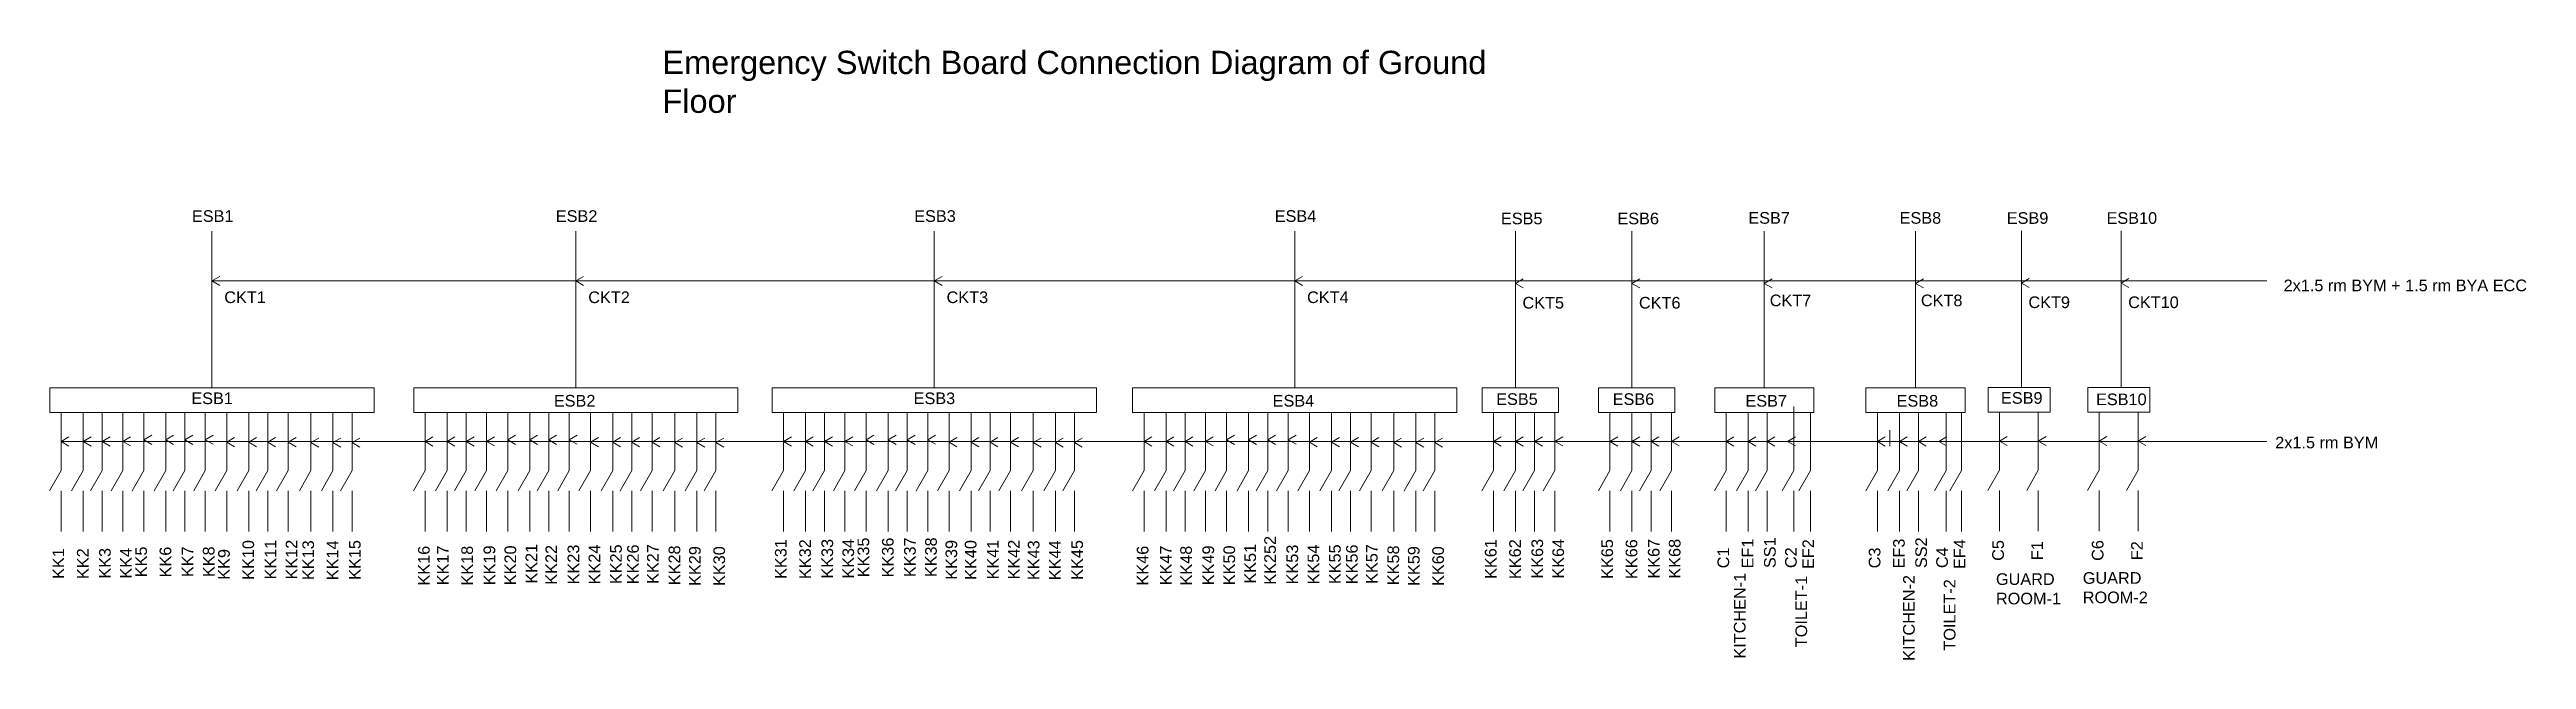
# Model space of a CAD drawing. Extents: x 1134 to 1882, y 421 to 475.
# Drawn here: x 1381.9 to 1594.8, y 420.5 to 472.9 of the extents above; entities that cross this region are included whole.
import ezdxf

# ---------------------------------------------------------------- set-up
doc = ezdxf.new("R2010")
doc.units = 0
doc.header["$MEASUREMENT"] = 0
doc.layers.add('Headings', color=30, linetype='Continuous')
doc.layers.add('Texts', color=210, linetype='Continuous')
doc.layers.add('Outlines', color=160, linetype='Continuous', lineweight=15)
doc.styles.get("Standard").update_dxf_attribs({"font": 'arial.ttf', "height": 1})

msp = doc.modelspace()

# ---------------------------------------------------------------- texts
at = {"layer": 'Headings', "insert": (1434.58, 472.81), "char_height": 2, "width": 72.6792, "attachment_point": 1}
msp.add_mtext('Emergency Switch Board Connection Diagram of Ground Floor', dxfattribs=at)
at = {"layer": 'Texts', "char_height": 1, "attachment_point": 1}
for s, width, heights, insert in [('ESB1', 3.4145, [0], (1394.15, 459.11)), ('ESB2', 3.4145, [0], (1425.42, 459.11)), ('ESB3', 3.4145, [0], (1456.22, 459.11)), ('ESB4', 3.4145, [0], (1487.2, 459.11)), ('ESB5', 3.4145, [0], (1506.64, 458.9)), ('ESB6', 3.4145, [0], (1516.65, 458.9)), ('ESB7', 3.4145, [0], (1527.9, 458.95)), ('ESB8', 3.4145, [0], (1540.9, 458.95)), ('ESB9', 3.4145, [0], (1550.11, 458.94)), ('ESB10', 3.4145, [0], (1558.68, 458.94)), ('CKT1', 3.97, [1.1], (1396.93, 452.13)), ('CKT2', 3.97, [1.1], (1428.21, 452.13)), ('CKT3', 3.97, [1.1], (1459, 452.13)), ('CKT4', 3.97, [1.1], (1489.98, 452.13)), ('CKT5', 3.97, [1.1], (1508.49, 451.66)), ('CKT6', 3.97, [1.1], (1518.5, 451.66)), ('CKT7', 3.97, [1.1], (1529.74, 451.86)), ('CKT8', 3.97, [1.1], (1542.73, 451.86)), ('CKT9', 3.97, [1.1], (1551.97, 451.7)), ('CKT10', 3.97, [1.1], (1560.54, 451.7)), ('2x1.5 rm BYM + 1.5 rm BYA ECC', 21.7448, [2.19], (1573.9, 453.15)), ('ESB1', 3.4145, [0], (1394.1, 443.45)), ('ESB2', 3.4145, [0], (1425.25, 443.24)), ('ESB3', 3.4145, [0], (1456.17, 443.45)), ('ESB4', 3.4145, [0], (1487.02, 443.24)), ('ESB5', 3.4145, [0], (1506.23, 443.38)), ('ESB6', 3.4145, [0], (1516.24, 443.38)), ('ESB7', 3.4145, [0], (1527.65, 443.23)), ('ESB8', 3.4145, [0], (1540.64, 443.23)), ('ESB9', 3.4145, [0], (1549.61, 443.48)), ('ESB10', 3.4145, [0], (1557.78, 443.36)), ('2x1.5 rm BYM', 10.2998, [0.748], (1573.18, 439.65))]:
    msp.add_mtext_dynamic_manual_height_columns(s, width=width, gutter_width=5, heights=heights, dxfattribs=dict(at, insert=insert))
at = {"layer": 'Texts', "char_height": 1, "attachment_point": 1, "rotation": 90}
for s, width, insert in [('KK1', 5.9328, (1382.17, 427.43)), ('KK2', 5.9328, (1384.27, 427.42)), ('\\pxt1;KK3', 5.9328, (1386.17, 427.45)), ('KK4', 5.9328, (1387.98, 427.45)), ('KK5', 5.9328, (1389.28, 427.57)), ('\\pxt1;KK6', 5.9328, (1391.37, 427.56)), ('KK7', 5.9328, (1393.28, 427.58)), ('KK8', 5.9328, (1395.09, 427.58)), ('KK10', 5.9328, (1398.49, 427.35)), ('KK11', 5.9328, (1400.4, 427.38)), ('KK12', 5.9328, (1402.21, 427.38)), ('KK13', 5.9328, (1403.64, 427.33)), ('KK14', 5.9328, (1405.73, 427.32)), ('\\pxt1;KK15', 5.9328, (1407.64, 427.35)), ('KK16', 5.9328, (1413.58, 426.86)), ('KK17', 5.9328, (1415.21, 426.88)), ('\\pxt1;KK18', 5.9328, (1417.3, 426.86)), ('KK19', 5.9328, (1419.21, 426.89)), ('KK20', 5.9328, (1421.01, 426.89)), ('KK21', 5.9328, (1422.82, 427.02)), ('KK22', 5.9328, (1424.53, 426.93)), ('KK23', 5.9328, (1426.43, 426.96)), ('KK24', 5.9328, (1428.24, 426.96)), ('KK25', 5.9328, (1430.09, 426.98)), ('KK26', 5.9328, (1431.55, 426.97)), ('KK27', 5.9328, (1433.26, 427)), ('KK28', 5.9328, (1435.11, 426.89)), ('KK29', 5.9328, (1436.87, 426.83)), ('KK30', 5.9328, (1438.96, 426.82)), ('KK31', 5.9328, (1444.25, 427.43)), ('KK32', 5.9328, (1446.34, 427.42)), ('\\pxt1;KK33', 5.9328, (1448.25, 427.45)), ('KK34', 5.9328, (1450.05, 427.45)), ('KK35', 5.9328, (1451.35, 427.57)), ('\\pxt1;KK36', 5.9328, (1453.45, 427.56)), ('KK37', 5.9328, (1455.35, 427.58)), ('KK38', 5.9328, (1457.16, 427.58)), ('KK39', 5.9328, (1458.91, 427.36)), ('KK40', 5.9328, (1460.57, 427.35)), ('KK41', 5.9328, (1462.48, 427.38)), ('KK42', 5.9328, (1464.28, 427.38)), ('KK43', 5.9328, (1465.98, 427.33)), ('KK44', 5.9328, (1467.81, 427.32)), ('\\pxt1;KK45', 5.9328, (1469.72, 427.35)), ('KK46', 5.9328, (1475.35, 426.86)), ('KK47', 5.9328, (1477.34, 426.88)), ('\\pxt1;KK48', 5.9328, (1479.08, 426.86)), ('KK49', 5.9328, (1480.99, 426.89)), ('KK50', 5.9328, (1482.79, 426.89)), ('KK51', 5.9328, (1484.59, 427.02)), ('KK252', 5.9328, (1486.3, 426.93)), ('KK53', 5.9328, (1488.21, 426.96)), ('KK54', 5.9328, (1490.02, 426.96)), ('KK55', 5.9328, (1491.87, 426.98)), ('KK56', 5.9328, (1493.33, 426.97)), ('KK57', 5.9328, (1495.04, 427)), ('KK58', 5.9328, (1496.89, 426.89)), ('KK59', 5.9328, (1498.65, 426.83)), ('KK60', 5.9328, (1500.74, 426.82)), ('KK61', 5.9328, (1505.26, 427.43)), ('\\pxt1;KK62', 5.9328, (1507.35, 427.42)), ('KK63', 5.9328, (1509.26, 427.45)), ('KK64', 5.9328, (1511.06, 427.45)), ('KK65', 5.9328, (1515.27, 427.43)), ('KK66', 5.9328, (1517.36, 427.42)), ('KK67', 5.9328, (1519.27, 427.45)), ('KK68', 5.9328, (1521.07, 427.45)), ('C1', 5.9328, (1525.25, 428.34)), ('\\pxt1;EF1', 5.9328, (1527.34, 428.33)), ('\\pxt1;SS1', 5.9328, (1529.25, 428.36)), ('C2', 5.9328, (1531.06, 428.36)), ('\\pxt1;EF2', 3.2351, (1532.55, 428.28)), ('C3', 5.9328, (1538.25, 428.34)), ('\\pxt0,1;EF3', 5.9328, (1540.34, 428.33)), ('\\pxt1;SS2', 5.9328, (1542.25, 428.36)), ('C4', 5.9328, (1544.05, 428.36)), ('\\pxt1;EF4', 3.2351, (1545.55, 428.28)), ('\\pxt0,1;C5', 5.9328, (1548.86, 428.98)), ('\\pxt0,1;C6', 5.9328, (1557.42, 428.98)), ('KK9', 5.9328, (1396.4, 427.36))]:
    msp.add_mtext_dynamic_manual_height_columns(s, width=width, gutter_width=5, heights=[0], dxfattribs=dict(at, insert=insert))
for s, insert, width in [('\\pxt1;F1', (1552.23, 429.04), 1.5327), ('\\pxt1;F2', (1560.8, 429.04), 1.5327), ('KITCHEN-1', (1526.66, 420.58), 11.2248), ('TOILET-1', (1531.95, 421.56), 11.2248), ('KITCHEN-2', (1541.2, 420.39), 11.2248), ('TOILET-2', (1544.7, 421.27), 11.2248)]:
    msp.add_mtext(s, dxfattribs=dict(at, insert=insert, width=width))
at = {"layer": 'Texts', "char_height": 1, "width": 11.2248, "attachment_point": 1}
for s, insert in [('GUARD \\PROOM-1', (1549.18, 427.91)), ('GUARD \\PROOM-2', (1556.64, 428.01))]:
    msp.add_mtext(s, dxfattribs=dict(at, insert=insert))

# ---------------------------------------------------------------- blocks, each defined once
blk = doc.blocks.new('line_without_CB')
at = {"layer": 'Outlines'}
for p, q in [((0, 0), (0, -2.5)), ((0, -5), (0, -2.5)), ((0, -5), (-1, -6.73)), ((0, -6.73), (0, -7.5)), ((0, -7.5), (0, -9.5)), ((0, -9.5), (0, -10.25))]:
    blk.add_line(p, q, dxfattribs=at)
blk = doc.blocks.new('arrow')
at = {"layer": 'Outlines'}
for q in [(0.67, 0.39), (0.67, -0.39)]:
    blk.add_line((0, 0), q, dxfattribs=at)

# ---------------------------------------------------------------- linework, layer by layer
at = {"layer": 'Outlines'}
for p, q in [((1395.87, 443.86), (1395.87, 457.32)), ((1427.14, 443.86), (1427.14, 457.32)), ((1457.94, 443.86), (1457.94, 457.32)), ((1488.92, 443.86), (1488.92, 457.32)), ((1507.89, 443.86), (1507.89, 457.32)), ((1517.9, 443.86), (1517.9, 457.32)), ((1529.27, 443.86), (1529.27, 457.32)), ((1542.27, 443.86), (1542.27, 457.32)), ((1551.37, 443.89), (1551.37, 457.35)), ((1559.94, 443.89), (1559.94, 457.35)), ((1395.87, 453.03), (1572.45, 453.03)), ((1517.9, 453.22), (1517.9, 452.33)), ((1531.8, 442.24), (1531.8, 440.98)), ((1549.47, 437.3), (1549.47, 441.25)), ((1558.04, 437.3), (1558.04, 441.25)), ((1382.91, 439.24), (1572.45, 439.24)), ((1540.06, 440.2), (1540.06, 438.85)), ((1506, 437.14), (1506, 437.14)), ((1549.47, 437.3), (1549.47, 437.3)), ((1558.04, 437.3), (1558.04, 437.3))]:
    msp.add_line(p, q, dxfattribs=at)
at = {"layer": 'Outlines', "ltscale": 5}
for points in [[(1381.94, 441.74), (1409.8, 441.74), (1409.8, 443.86), (1381.94, 443.86)], [(1413.21, 441.74), (1441.07, 441.74), (1441.07, 443.86), (1413.21, 443.86)], [(1444.01, 441.74), (1471.87, 441.74), (1471.87, 443.86), (1444.01, 443.86)], [(1474.99, 441.74), (1502.85, 441.74), (1502.85, 443.86), (1474.99, 443.86)], [(1505.02, 441.74), (1511.58, 441.74), (1511.58, 443.86), (1505.02, 443.86)], [(1515.03, 441.74), (1521.59, 441.74), (1521.59, 443.86), (1515.03, 443.86)], [(1525.01, 441.74), (1533.53, 441.74), (1533.53, 443.86), (1525.01, 443.86)], [(1538.01, 441.74), (1546.53, 441.74), (1546.53, 443.86), (1538.01, 443.86)], [(1548.5, 441.77), (1553.84, 441.77), (1553.84, 443.89), (1548.5, 443.89)], [(1557.07, 441.77), (1562.41, 441.77), (1562.41, 443.89), (1557.07, 443.89)]]:
    msp.add_lwpolyline(points, close=True, dxfattribs=at)

# ---------------------------------------------------------------- block references
at = {"layer": 'Outlines'}
for p in [(1395.87, 453.03), (1427.14, 453.03), (1457.94, 453.03), (1488.92, 453.03), (1507.89, 452.82), (1517.9, 452.82), (1529.27, 452.82), (1542.27, 452.82), (1551.37, 452.85), (1559.94, 452.85), (1382.91, 439.24), (1384.81, 439.24), (1386.44, 439.24), (1388.2, 439.25), (1390.02, 439.38), (1391.91, 439.38), (1393.55, 439.38), (1395.3, 439.39), (1397.14, 439.18), (1399.03, 439.18), (1400.67, 439.18), (1402.43, 439.18), (1404.38, 439.14), (1406.27, 439.14), (1407.91, 439.14), (1414.19, 439.24), (1416.08, 439.24), (1417.72, 439.24), (1419.47, 439.25), (1421.29, 439.38), (1423.19, 439.38), (1424.82, 439.38), (1426.58, 439.39), (1428.41, 439.18), (1430.31, 439.18), (1431.94, 439.18), (1433.7, 439.18), (1435.65, 439.14), (1437.55, 439.14), (1439.18, 439.14), (1444.99, 439.24), (1446.88, 439.24), (1448.52, 439.24), (1450.27, 439.25), (1452.09, 439.38), (1453.99, 439.38), (1455.62, 439.38), (1457.38, 439.39), (1459.21, 439.18), (1461.11, 439.18), (1462.74, 439.18), (1464.5, 439.18), (1466.45, 439.14), (1468.35, 439.14), (1469.98, 439.14), (1475.97, 439.24), (1477.86, 439.24), (1479.49, 439.24), (1481.25, 439.25), (1483.07, 439.38), (1484.96, 439.38), (1486.6, 439.38), (1488.36, 439.39), (1490.19, 439.18), (1492.09, 439.18), (1493.72, 439.18), (1495.48, 439.18), (1497.43, 439.14), (1499.33, 439.14), (1500.96, 439.14), (1506, 439.24), (1507.89, 439.24), (1509.53, 439.24), (1511.28, 439.25), (1516.01, 439.24), (1517.9, 439.24), (1519.54, 439.24), (1521.29, 439.25), (1525.99, 439.24), (1527.88, 439.24), (1529.52, 439.24), (1531.27, 439.25), (1538.99, 439.24), (1540.88, 439.24), (1542.51, 439.24), (1544.27, 439.25), (1549.47, 439.27), (1552.82, 439.27), (1558.04, 439.27), (1561.39, 439.27)]:
    msp.add_blockref('arrow', p, dxfattribs=at)
at = {"layer": 'Texts'}
for p in [(1382.91, 441.74), (1384.81, 441.74), (1386.44, 441.74), (1388.2, 441.74), (1390.02, 441.74), (1391.91, 441.74), (1393.55, 441.74), (1395.3, 441.74), (1397.14, 441.74), (1399.03, 441.74), (1400.67, 441.74), (1402.43, 441.74), (1404.38, 441.74), (1406.27, 441.74), (1407.91, 441.74), (1414.19, 441.74), (1416.08, 441.74), (1417.72, 441.74), (1419.47, 441.74), (1421.29, 441.74), (1423.19, 441.74), (1424.82, 441.74), (1426.58, 441.74), (1428.41, 441.74), (1430.31, 441.74), (1431.94, 441.74), (1433.7, 441.74), (1435.65, 441.74), (1437.55, 441.74), (1439.18, 441.74), (1444.99, 441.74), (1446.88, 441.74), (1448.52, 441.74), (1450.27, 441.74), (1452.09, 441.74), (1453.99, 441.74), (1455.62, 441.74), (1457.38, 441.74), (1459.21, 441.74), (1461.11, 441.74), (1462.74, 441.74), (1464.5, 441.74), (1466.45, 441.74), (1468.35, 441.74), (1469.98, 441.74), (1475.97, 441.74), (1477.86, 441.74), (1479.49, 441.74), (1481.25, 441.74), (1483.07, 441.74), (1484.96, 441.74), (1486.6, 441.74), (1488.36, 441.74), (1490.19, 441.74), (1492.09, 441.74), (1493.72, 441.74), (1495.48, 441.74), (1497.43, 441.74), (1499.33, 441.74), (1500.96, 441.74), (1506, 441.74), (1507.89, 441.74), (1509.53, 441.74), (1511.28, 441.74), (1516.01, 441.74), (1517.9, 441.74), (1519.54, 441.74), (1521.29, 441.74), (1525.99, 441.74), (1527.88, 441.74), (1529.52, 441.74), (1531.8, 441.74), (1533.23, 441.74), (1538.99, 441.74), (1540.88, 441.74), (1542.51, 441.74), (1544.89, 441.74), (1546.23, 441.74), (1549.47, 441.77), (1552.82, 441.77), (1558.04, 441.77), (1561.39, 441.77)]:
    msp.add_blockref('line_without_CB', p, dxfattribs=at)

msp.set_redraw_order([(e.dxf.handle, doc.entitydb.next_handle()) for e in msp.query("TEXT MTEXT ATTDEF DIMENSION ARC_DIMENSION")])  # texts and dimensions are drawn at this point

doc.saveas('drawing.dxf')
